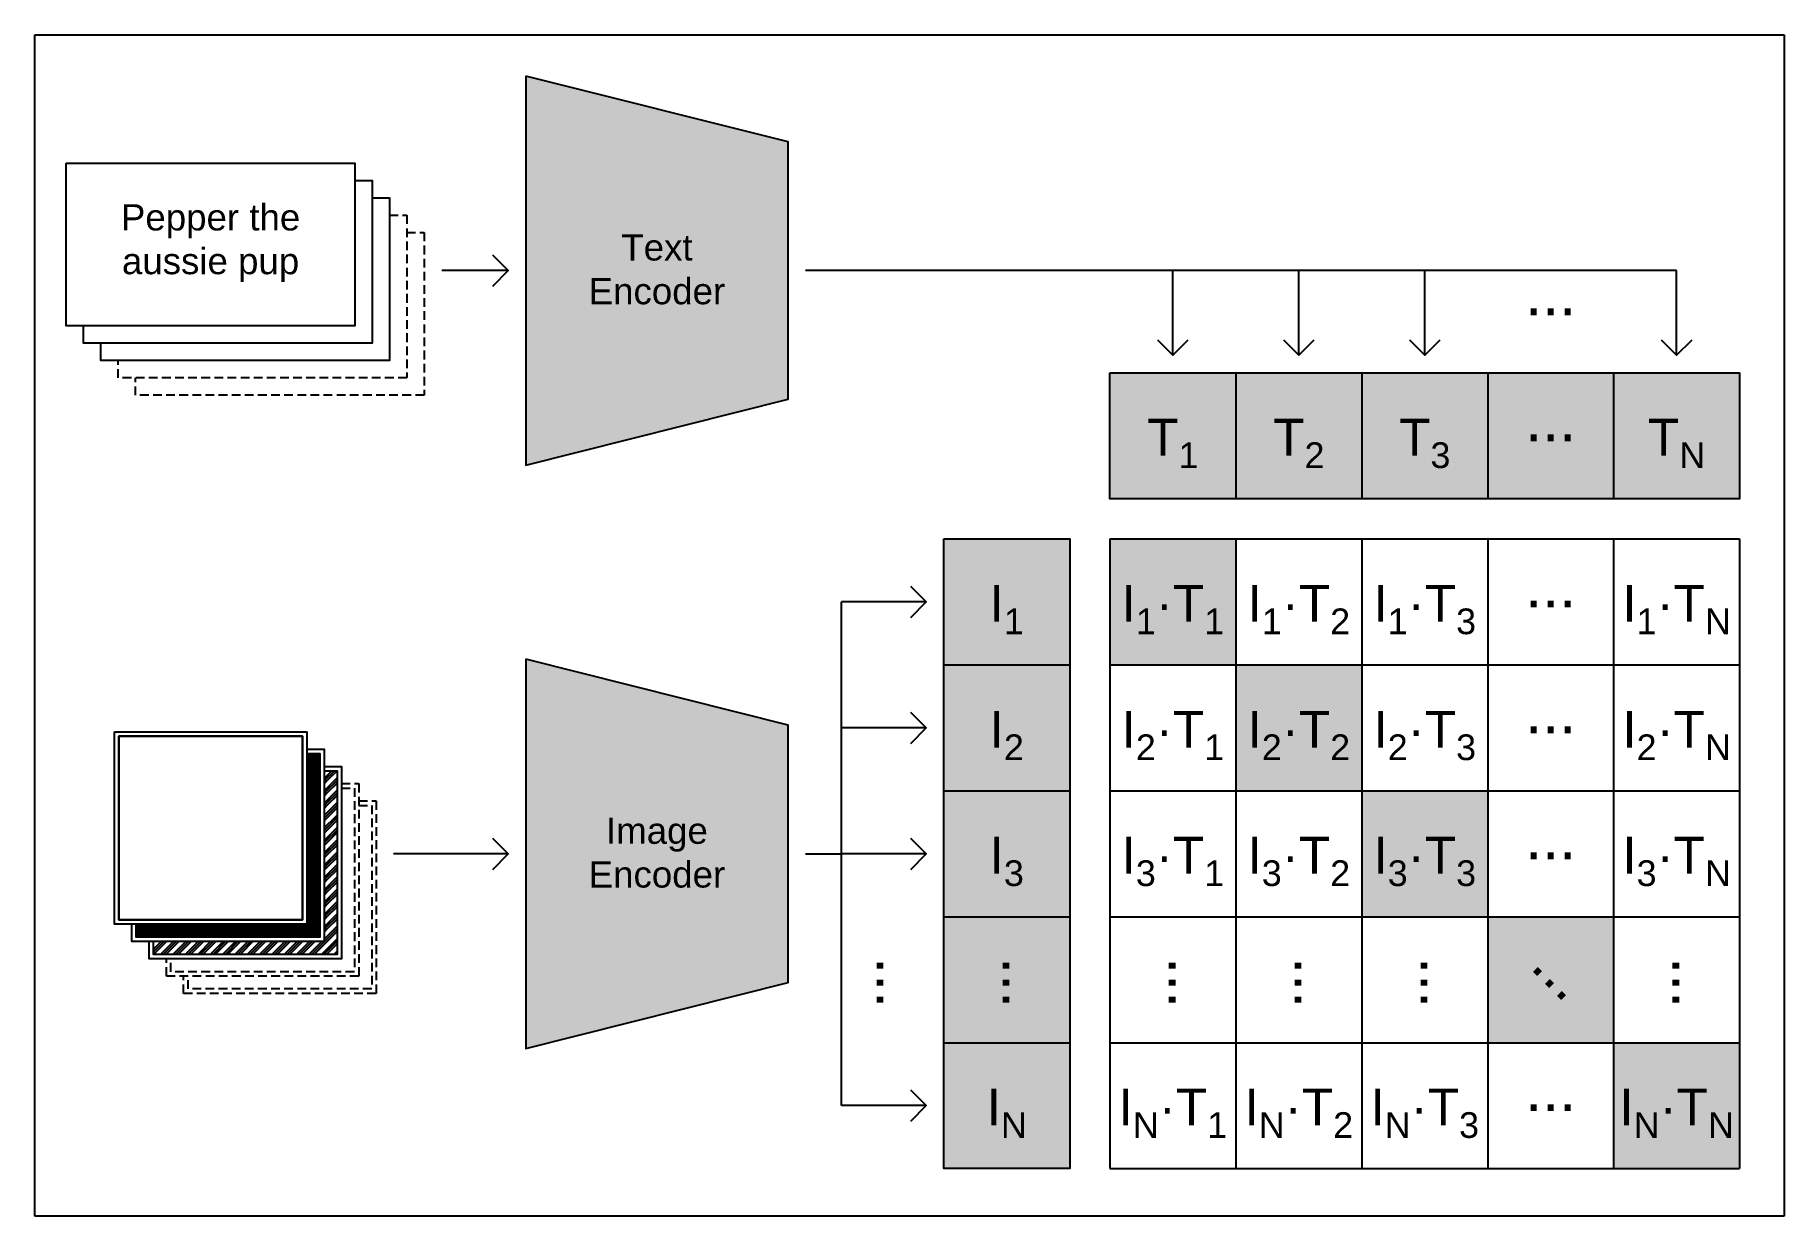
# Model space of a CAD drawing. Header units: inches. Extents: x 50 to 815, y -47 to 438.
# Drawn here: x 50 to 150, y 50 to 117.5 of the extents above; entities that cross this region are included whole.
import ezdxf
from ezdxf.xclip import XClip

# ---------------------------------------------------------------- set-up
doc = ezdxf.new("R2010")
doc.units = ezdxf.units.IN
doc.header["$MEASUREMENT"] = 0
doc.header["$XCLIPFRAME"] = 2
doc.linetypes.add('DASHED', pattern=[0.75, 0.5, -0.25])
for name, color, linetype in [('general_borders', 7, 'Continuous'), ('general_details', 8, 'Continuous'), ('image_borders', 24, 'Continuous'), ('image_fill', 21, 'Continuous'), ('text', 252, 'Continuous'), ('text_borders', 204, 'Continuous'), ('text_fill', 211, 'Continuous'), ('zz_viewport', 40, 'Continuous')]:
    doc.layers.add(name, color=color, linetype=linetype)
doc.styles.get("Standard").update_dxf_attribs({"font": 'arial.ttf'})
picture_1 = doc.add_image_def('image1.png', size_in_pixel=(970, 655))
picture_2 = doc.add_image_def('image2.png', size_in_pixel=(703, 707))

msp = doc.modelspace()

# ---------------------------------------------------------------- texts
at = {"layer": 'text', "attachment_point": 1}
for s, width, insert, char_height in [('\\pxqc;Pepper the\\Paussie pup', 16.5, (51.79, 107.85), 1.5), ('\\pxqc;Text\\PEncoder', 16.5, (77.31, 106.13), 1.5), ('\\pxqc;...', 7.2, (133.06, 104), 2.5), ('\\A1;\\pxqc;T{\\H0.7x;\\S^ 1;}', 7.2, (111.46, 95.58), 2.1), ('\\A1;\\pxqc;T{\\H0.7x;\\S^ 2;}', 7.2, (118.66, 95.58), 2.1), ('\\A1;\\pxqc;T{\\H0.7x;\\S^ 3;}', 7.2, (125.86, 95.58), 2.1), ('\\A1;\\pxqc;T{\\H0.7x;\\S^ N;}', 7.2, (140.26, 95.58), 2.1), ('\\pxqc;...', 7.2, (133.06, 96.8), 2.5), ('\\A1;\\pxqc;I{\\H0.7x;\\S^ 1;}', 7.2, (101.96, 86.08), 2.1), ('\\A1;\\pxqc;I{\\H0.7x;\\S^ 1;}·T{\\H0.7x;\\S^ 1;}', 7.2, (111.46, 86.08), 2.1), ('\\A1;\\pxqc;I{\\H0.7x;\\S^ 1;}·T{\\H0.7x;\\S^ 2;}', 7.2, (118.66, 86.08), 2.1), ('\\A1;\\pxqc;I{\\H0.7x;\\S^ 1;}·T{\\H0.7x;\\S^ 3;}', 7.2, (125.86, 86.08), 2.1), ('\\A1;\\pxqc;I{\\H0.7x;\\S^ 1;}·T{\\H0.7x;\\S^ N;}', 7.2, (140.26, 86.08), 2.1), ('\\pxqc;...', 7.2, (133.06, 87.3), 2.5), ('\\A1;\\pxqc;I{\\H0.7x;\\S^ 2;}', 7.2, (101.96, 78.88), 2.1), ('\\A1;\\pxqc;I{\\H0.7x;\\S^ 2;}·T{\\H0.7x;\\S^ 1;}', 7.2, (111.46, 78.88), 2.1), ('\\A1;\\pxqc;I{\\H0.7x;\\S^ 2;}·T{\\H0.7x;\\S^ 2;}', 7.2, (118.66, 78.88), 2.1), ('\\A1;\\pxqc;I{\\H0.7x;\\S^ 2;}·T{\\H0.7x;\\S^ 3;}', 7.2, (125.86, 78.88), 2.1), ('\\A1;\\pxqc;I{\\H0.7x;\\S^ 2;}·T{\\H0.7x;\\S^ N;}', 7.2, (140.26, 78.88), 2.1), ('\\pxqc;...', 7.2, (133.06, 80.1), 2.5), ('\\pxqc;Image\\PEncoder', 16.5, (77.31, 72.78), 1.5), ('\\A1;\\pxqc;I{\\H0.7x;\\S^ 3;}', 7.2, (101.96, 71.68), 2.1), ('\\A1;\\pxqc;I{\\H0.7x;\\S^ 3;}·T{\\H0.7x;\\S^ 1;}', 7.2, (111.46, 71.68), 2.1), ('\\A1;\\pxqc;I{\\H0.7x;\\S^ 3;}·T{\\H0.7x;\\S^ 2;}', 7.2, (118.66, 71.68), 2.1), ('\\A1;\\pxqc;I{\\H0.7x;\\S^ 3;}·T{\\H0.7x;\\S^ 3;}', 7.2, (125.86, 71.68), 2.1), ('\\A1;\\pxqc;I{\\H0.7x;\\S^ 3;}·T{\\H0.7x;\\S^ N;}', 7.2, (140.26, 71.68), 2.1), ('\\pxqc;...', 7.2, (133.06, 72.9), 2.5), ('\\A1;\\pxqc;I{\\H0.7x;\\S^ N;}', 7.2, (101.96, 57.28), 2.1), ('\\A1;\\pxqc;I{\\H0.7x;\\S^ N;}·T{\\H0.7x;\\S^ 1;}', 7.2, (111.46, 57.28), 2.1), ('\\A1;\\pxqc;I{\\H0.7x;\\S^ N;}·T{\\H0.7x;\\S^ 2;}', 7.2, (118.66, 57.28), 2.1), ('\\A1;\\pxqc;I{\\H0.7x;\\S^ N;}·T{\\H0.7x;\\S^ 3;}', 7.2, (125.86, 57.28), 2.1), ('\\A1;\\pxqc;I{\\H0.7x;\\S^ N;}·T{\\H0.7x;\\S^ N;}', 7.2, (140.26, 57.28), 2.1), ('\\pxqc;...', 7.2, (133.06, 58.5), 2.5)]:
    msp.add_mtext_dynamic_manual_height_columns(s, width=width, gutter_width=1, heights=[0], dxfattribs=dict(at, insert=insert, char_height=char_height))
at = {"layer": 'text', "char_height": 2.5, "attachment_point": 1}
for insert, rotation in [((96.01, 59.74), 90), ((103.21, 59.74), 90), ((112.71, 59.74), 90), ((119.91, 59.74), 90), ((127.11, 59.74), 90), ((137.51, 59.12), 135), ((141.51, 59.74), 90)]:
    msp.add_mtext_dynamic_manual_height_columns('\\pxqc;...', width=7.2, gutter_width=1, heights=[0], dxfattribs=dict(at, insert=insert, rotation=rotation))

# ---------------------------------------------------------------- blocks, each defined once
blk = doc.blocks.new('A$C4f65635c')
at = {"layer": 'image_fill'}
image = blk.add_image(picture_2, insert=(0, 0), size_in_units=(5.859, 5.892), dxfattribs=at)
image.dxf.flags = 7

# ---------------------------------------------------------------- hatches: boundary and pattern name
at = {"layer": 'general_details', "true_color": 0x000000, "transparency": 33554483}
h = msp.add_hatch(color=18, dxfattribs=at)
h.dxf.hatch_style = 1
h.paths.add_polyline_path([(118.66, 88.71), (111.46, 88.71), (111.46, 81.51), (118.66, 81.51)])
h.paths.add_polyline_path([(125.86, 81.51), (118.66, 81.51), (118.66, 74.31), (125.86, 74.31)])
h.paths.add_polyline_path([(133.06, 74.31), (125.86, 74.31), (125.86, 67.11), (133.06, 67.11)])
h.paths.add_polyline_path([(140.26, 67.11), (133.06, 67.11), (133.06, 59.91), (140.26, 59.91)])
h.paths.add_polyline_path([(147.46, 59.91), (140.26, 59.91), (140.26, 52.71), (147.46, 52.71)])
at = {"layer": 'image_fill', "transparency": 33554483}
h = msp.add_hatch(color=256, dxfattribs=at)
h.dxf.hatch_style = 1
h.paths.add_polyline_path([(101.96, 88.71), (109.16, 88.71), (109.16, 52.71), (101.96, 52.71)])
h = msp.add_hatch(color=256, dxfattribs=at)
h.dxf.hatch_style = 1
h.paths.add_polyline_path([(78.06, 81.83), (78.06, 59.58), (93.06, 63.36), (93.06, 78.06)])
at = {"layer": 'image_fill'}
h = msp.add_hatch(dxfattribs=at)
h.set_pattern_fill('AR-PARQ1', color=256, scale=0.05)
h.paths.add_polyline_path([(66.28, 76.45), (65.54, 76.45), (65.54, 66.69), (55.78, 66.69), (55.78, 65.95), (66.28, 65.95)])
h = msp.add_hatch(dxfattribs=at)
h.set_pattern_fill('GOST_GROUND', color=256, scale=0.05)
h.set_pattern_definition([(45, (0, 0), (0.7071068, 0), [1]), (45, (0.15, 0), (0.7071068, 0), [1]), (45, (0.3, 0), (0.7071068, 0), [1])])
h.paths.add_polyline_path([(67.27, 75.46), (66.53, 75.46), (66.53, 65.7), (56.77, 65.7), (56.77, 64.96), (67.27, 64.96)])
at = {"layer": 'text_fill', "transparency": 33554483}
h = msp.add_hatch(color=256, dxfattribs=at)
h.dxf.hatch_style = 1
h.paths.add_polyline_path([(78.06, 115.18), (78.06, 92.93), (93.06, 96.71), (93.06, 111.41)])
h = msp.add_hatch(color=256, dxfattribs=at)
h.dxf.hatch_style = 1
h.paths.add_polyline_path([(111.46, 98.21), (147.46, 98.21), (147.46, 91.01), (111.46, 91.01)])

# ---------------------------------------------------------------- linework, layer by layer
at = {"layer": 'general_borders'}
for points in [[(51.79, 110.19), (68.29, 110.19), (68.29, 100.89), (51.79, 100.89)], [(111.46, 98.21), (147.46, 98.21), (147.46, 91.01), (111.46, 91.01)], [(101.96, 88.71), (109.16, 88.71), (109.16, 52.71), (101.96, 52.71)], [(54.54, 77.69), (65.54, 77.69), (65.54, 66.69), (54.54, 66.69)]]:
    msp.add_lwpolyline(points, close=True, dxfattribs=at)
for points in [[(68.29, 109.2), (69.28, 109.2), (69.28, 99.9), (52.78, 99.9), (52.78, 100.89)], [(69.28, 108.21), (70.27, 108.21), (70.27, 98.91), (53.77, 98.91), (53.77, 99.9)], [(77.06, 104.06), (73.26, 104.06)], [(76.18, 103.17), (77.06, 104.06), (76.18, 104.94)], [(143.86, 104.06), (94.06, 104.06)], [(115.06, 99.21), (115.06, 104.06)], [(122.26, 99.21), (122.26, 104.06)], [(129.46, 99.21), (129.46, 104.06)], [(143.86, 99.21), (143.86, 104.06)], [(114.18, 100.09), (115.06, 99.21), (115.94, 100.09)], [(121.38, 100.09), (122.26, 99.21), (123.14, 100.09)], [(128.58, 100.09), (129.46, 99.21), (130.34, 100.09)], [(142.98, 100.09), (143.86, 99.21), (144.74, 100.09)], [(111.46, 88.71), (147.46, 88.71)], [(111.46, 88.71), (111.46, 52.71)], [(147.46, 88.71), (147.46, 52.71)], [(100.96, 85.11), (96.11, 85.11)], [(96.11, 56.31), (96.11, 85.11)], [(100.08, 84.22), (100.96, 85.11), (100.08, 85.99)], [(100.08, 77.02), (100.96, 77.91), (100.08, 78.79)], [(100.96, 77.91), (96.11, 77.91)], [(65.54, 76.7), (66.53, 76.7), (66.53, 65.7), (55.53, 65.7), (55.53, 66.69)], [(66.53, 75.71), (67.52, 75.71), (67.52, 64.71), (56.52, 64.71), (56.52, 65.7)], [(76.18, 69.82), (77.06, 70.71), (76.18, 71.59)], [(100.08, 69.82), (100.96, 70.71), (100.08, 71.59)], [(77.06, 70.71), (70.5, 70.71)], [(94.06, 70.71), (96.11, 70.71)], [(100.96, 70.71), (96.11, 70.71)], [(100.08, 55.42), (100.96, 56.31), (100.08, 57.19)], [(100.96, 56.31), (96.11, 56.31)], [(111.46, 52.71), (147.46, 52.71)]]:
    msp.add_lwpolyline(points, dxfattribs=at)
at = {"layer": 'general_borders', "linetype": 'DASHED'}
for points in [[(70.27, 107.22), (71.26, 107.22), (71.26, 97.92), (54.76, 97.92), (54.76, 98.91)], [(71.26, 106.23), (72.25, 106.23), (72.25, 96.93), (55.75, 96.93), (55.75, 97.92)], [(67.52, 74.72), (68.51, 74.72), (68.51, 63.72), (57.51, 63.72), (57.51, 64.71)], [(68.51, 73.73), (69.5, 73.73), (69.5, 62.73), (58.5, 62.73), (58.5, 63.72)]]:
    msp.add_lwpolyline(points, dxfattribs=at)
at = {"layer": 'general_details'}
for points in [[(118.66, 98.21), (118.66, 91.01)], [(125.86, 98.21), (125.86, 91.01)], [(133.06, 98.21), (133.06, 91.01)], [(140.26, 98.21), (140.26, 91.01)], [(118.66, 88.71), (118.66, 52.71)], [(125.86, 88.71), (125.86, 52.71)], [(133.06, 88.71), (133.06, 52.71)], [(140.26, 88.71), (140.26, 52.71)], [(101.96, 81.51), (109.16, 81.51)], [(111.46, 81.51), (147.46, 81.51)], [(65.54, 76.45), (66.28, 76.45), (66.28, 65.95), (55.78, 65.95), (55.78, 66.69)], [(66.53, 75.46), (67.27, 75.46), (67.27, 64.96), (56.77, 64.96), (56.77, 65.7)], [(101.96, 74.31), (109.16, 74.31)], [(111.46, 74.31), (147.46, 74.31)], [(101.96, 67.11), (109.16, 67.11)], [(111.46, 67.11), (147.46, 67.11)], [(101.96, 59.91), (109.16, 59.91)], [(111.46, 59.91), (147.46, 59.91)]]:
    msp.add_lwpolyline(points, dxfattribs=at)
msp.add_lwpolyline([(54.79, 77.44), (65.29, 77.44), (65.29, 66.94), (54.79, 66.94)], close=True, dxfattribs=at)
at = {"layer": 'general_details', "linetype": 'DASHED'}
for points in [[(67.52, 74.47), (68.26, 74.47), (68.26, 63.97), (57.76, 63.97), (57.76, 64.71)], [(68.51, 73.48), (69.25, 73.48), (69.25, 62.98), (58.75, 62.98), (58.75, 63.72)]]:
    msp.add_lwpolyline(points, dxfattribs=at)
at = {"layer": 'image_borders'}
msp.add_lwpolyline([(78.06, 81.83), (78.06, 59.58), (93.06, 63.36), (93.06, 78.06)], close=True, dxfattribs=at)
at = {"layer": 'text_borders'}
msp.add_lwpolyline([(78.06, 115.18), (78.06, 92.93), (93.06, 96.71), (93.06, 111.41)], close=True, dxfattribs=at)

# ---------------------------------------------------------------- block references
at = {"layer": 'image_fill'}
ref = msp.add_blockref('A$C4f65635c', (54.54, 66.63), dxfattribs=dict(at, xscale=1.877504409672831, yscale=1.877504409672831, zscale=1.877504409672831))
XClip(ref).set_block_clipping_path([(0.1331554795, 0.166491702), (5.72568562, 5.7590218425)])

msp.set_redraw_order([(e.dxf.handle, doc.entitydb.next_handle()) for e in msp.query("TEXT MTEXT ATTDEF DIMENSION ARC_DIMENSION")])  # texts and dimensions are drawn at this point

# ---------------------------------------------------------------- pictures from other files: only their frames are drawn
at = {"layer": 'zz_viewport'}
image = msp.add_image(picture_1, insert=(50, 50), size_in_units=(100, 67.53), dxfattribs=at)
image.dxf.flags = 6

doc.saveas('drawing.dxf')
